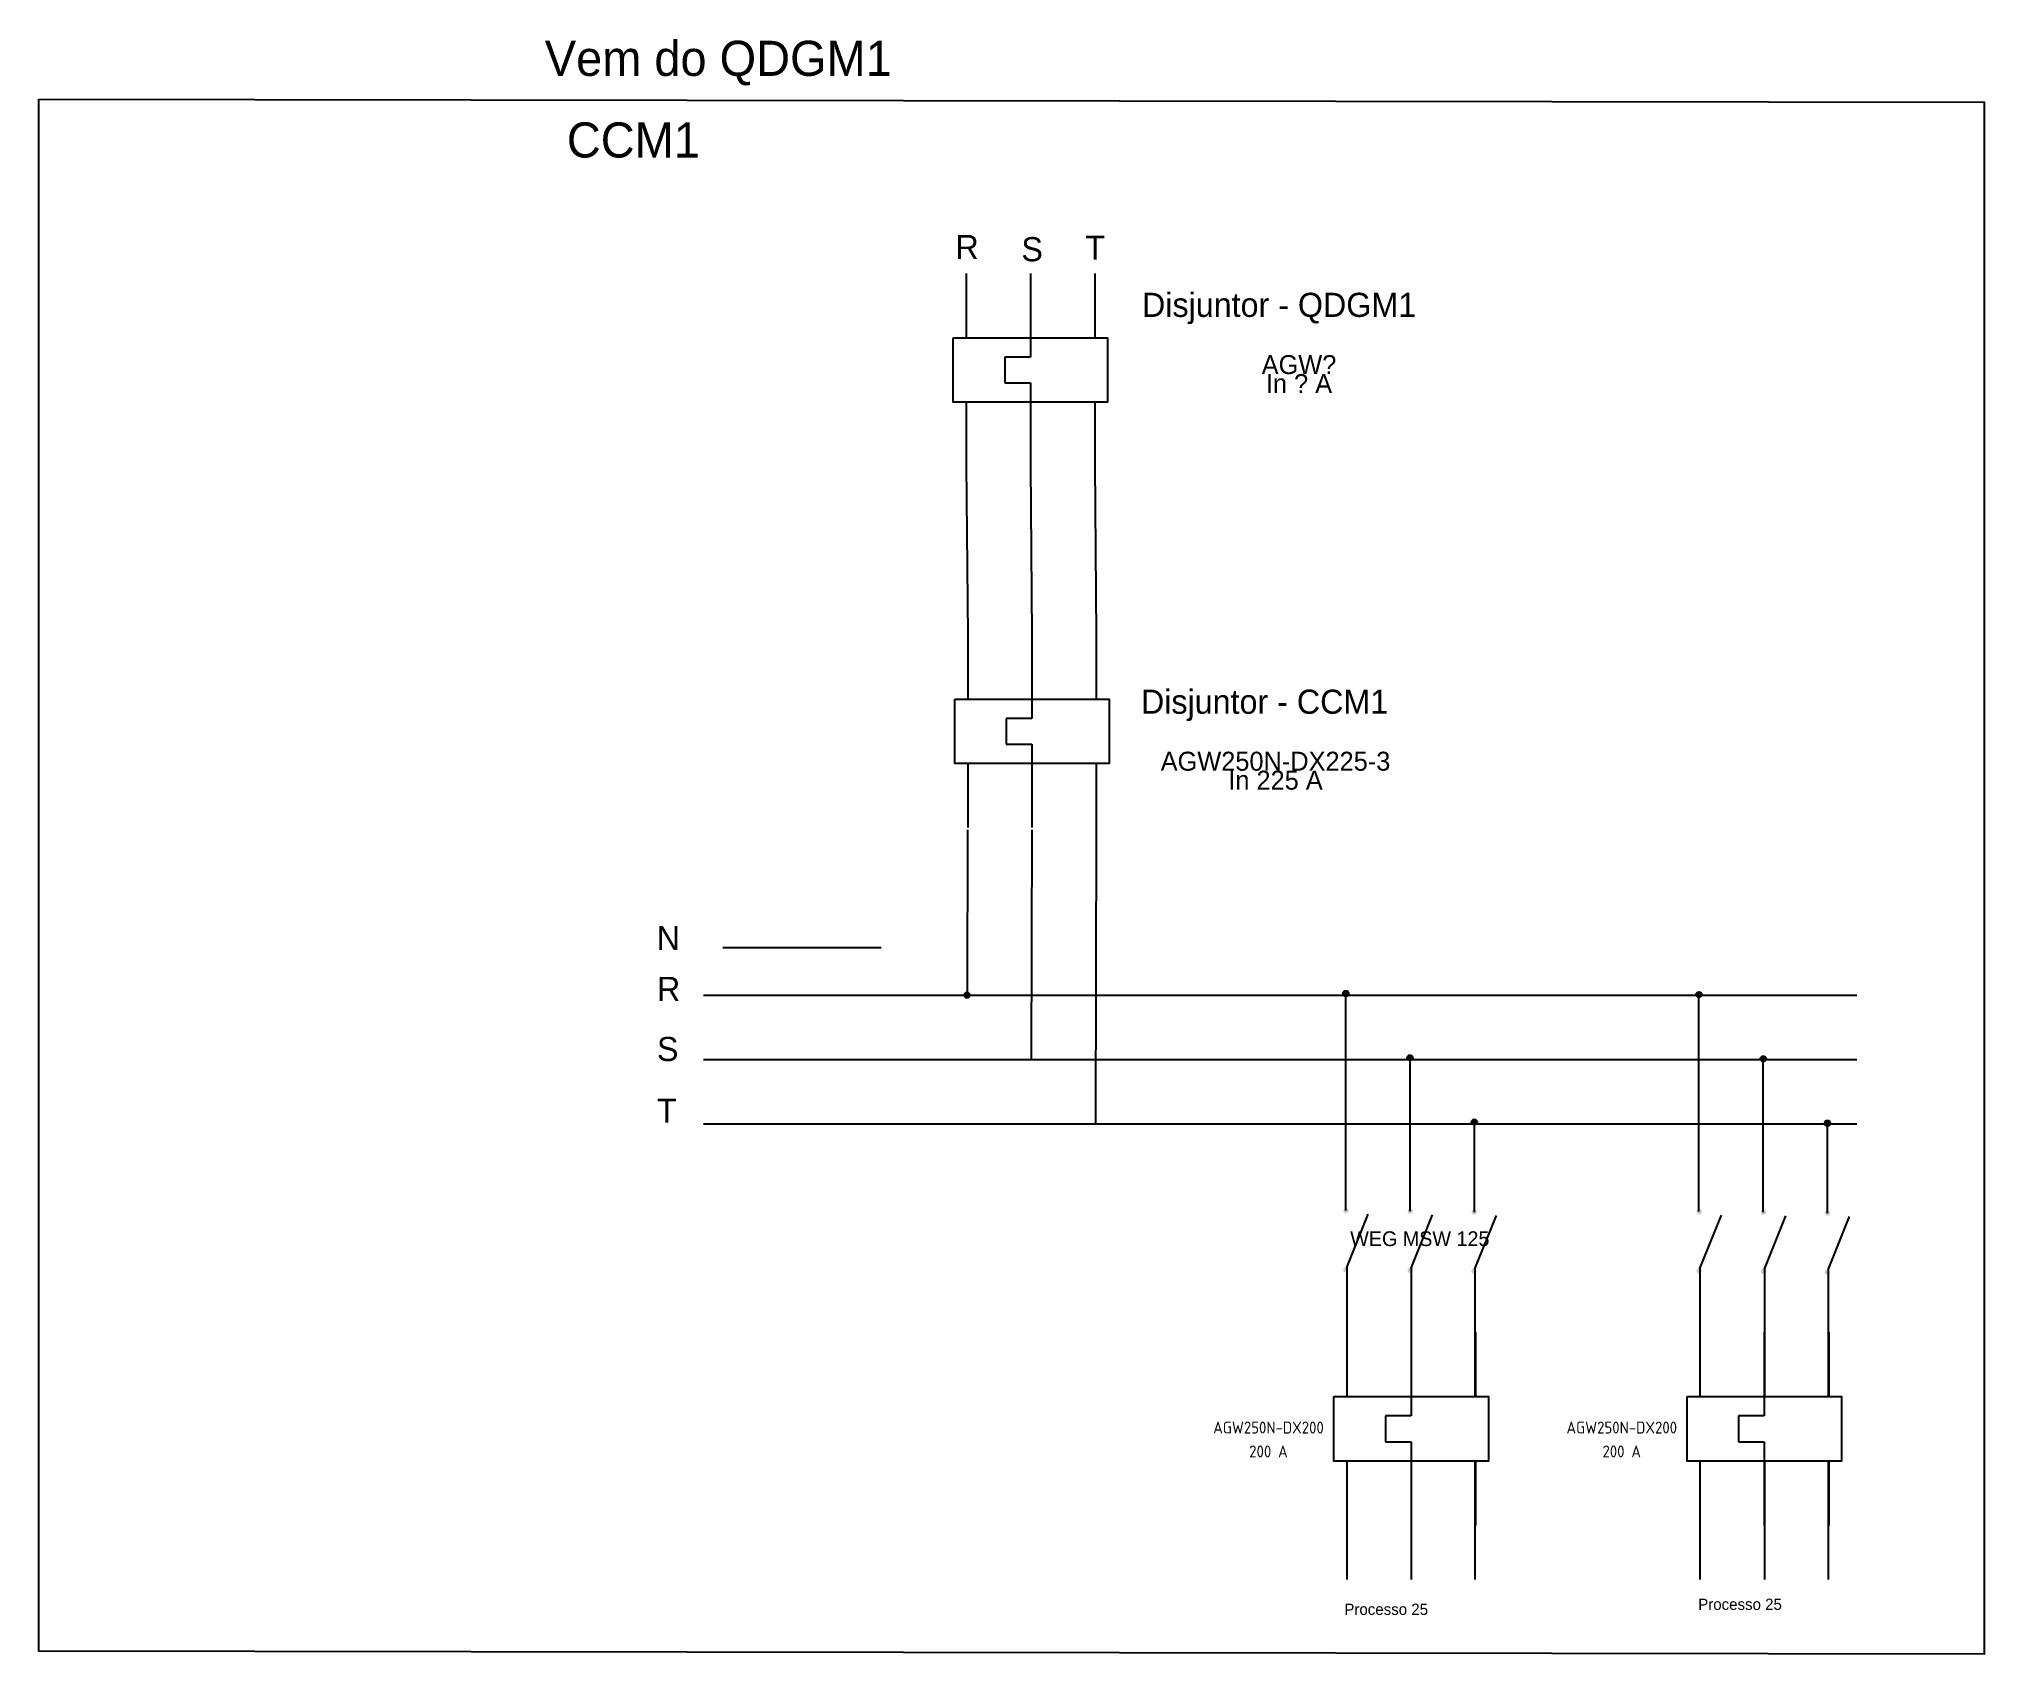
# Model space of a CAD drawing. Extents: x -533 to 641, y -96 to 322.
# Drawn here: x -506.08 to -469.57, y 87.25 to 117.56 of the extents above; entities that cross this region are included whole.
import ezdxf

# ---------------------------------------------------------------- set-up
doc = ezdxf.new("R2010")
doc.units = 0
doc.header["$MEASUREMENT"] = 0
doc.layers.add('ELET_TRIFILAR_DESENHO', color=5, linetype='Continuous', plot=False)
doc.layers.add('ELET_TRIFILAR_TEXTO', color=4, linetype='Continuous')
doc.styles.add('ARIAL', font='arial.ttf')

msp = doc.modelspace()

# ---------------------------------------------------------------- texts
at = {"layer": 'ELET_TRIFILAR_DESENHO', "ltscale": 50}
for s, p in [('R', (-488.875, 113.426)), ('S', (-487.638, 113.386)), ('T', (-486.44, 113.416)), ('N', (-494.483, 100.46)), ('R', (-494.477, 99.504)), ('S', (-494.477, 98.377)), ('T', (-494.477, 97.221))]:
    msp.add_text(s, height=0.453, dxfattribs=at).set_placement(p)
at = {"layer": 'ELET_TRIFILAR_TEXTO', "ltscale": 50}
for s, p in [('Disjuntor - QDGM1', (-485.373, 112.342)), ('Disjuntor - CCM1', (-485.393, 104.894))]:
    msp.add_text(s, height=0.45251, dxfattribs=at).set_placement(p)
at = {"layer": 'ELET_TRIFILAR_TEXTO', "attachment_point": 1}
for s, insert, char_height in [('Vem do QDGM1', (-496.582, 117.524), 0.65883), ('CCM1', (-496.169, 115.992), 0.6588), ('\\pi-1.12674;Processo 25', (-480.449, 88.194), 0.21126), ('\\pi-1.12674;Processo 25', (-473.808, 88.288), 0.21126)]:
    msp.add_mtext(s, dxfattribs=dict(at, insert=insert, char_height=char_height))
at = {"layer": 'ELET_TRIFILAR_TEXTO', "attachment_point": 8, "line_spacing_factor": 0.6, "style": 'ARIAL'}
for s, insert, char_height, width in [('{\\Ftxt|c0;AGW?\\PIn ? A \\H1.66667x; }', (-482.427, 110.913), 0.35577, 9.71145), ('{\\Ftxt|c0;AGW250N-DX225-3  \\PIn 225 A\\H1.66667x; }', (-482.868, 103.465), 0.35577, 9.71145), ('{\\Fisocp2|c0;AGW250N-DX200\\P\\P200 A}', (-483, 90.938), 0.224, 4.06752), ('{\\Fisocp2|c0;AGW250N-DX200\\P\\P200 A}', (-476.37, 90.938), 0.224, 4.06752)]:
    msp.add_mtext(s, dxfattribs=dict(at, insert=insert, char_height=char_height, width=width))
at = {"layer": 'ELET_TRIFILAR_TEXTO', "insert": (-481.466, 95.181), "char_height": 0.27688, "width": 3.22382, "attachment_point": 1}
msp.add_mtext('WEG MSW 125', dxfattribs=at)

# ---------------------------------------------------------------- blocks, each defined once
blk = doc.blocks.new('热件触点')
at = {"ltscale": 50}
for p, q in [((-10, 30), (-10, 20)), ((0, 30), (0, 20)), ((10, 30), (10, 20)), ((0, 20), (0, 17)), ((-4, 17), (-4, 13)), ((0, 17), (-4, 17)), ((-4, 13), (0, 13)), ((0, 13), (0, 10)), ((-10, 10), (-10, 0)), ((0, 10), (0, 0)), ((10, 10), (10, 0))]:
    blk.add_line(p, q, dxfattribs=at)
blk.add_lwpolyline([(-12, 20), (12, 20), (12, 10), (-12, 10)], close=True)

# ---------------------------------------------------------------- hatches: boundary and pattern name
at = {"layer": 'ELET_TRIFILAR_DESENHO', "ltscale": 50}
for points in [[(-481.498, 99.645, 1), (-481.601, 99.645, 1)], [(-474.869, 99.625, 1), (-474.972, 99.625, 1)], [(-488.607, 99.613, 1), (-488.71, 99.613, 1)], [(-480.291, 98.438, 1), (-480.394, 98.438, 1)], [(-473.662, 98.418, 1), (-473.765, 98.418, 1)], [(-479.084, 97.231, 1), (-479.188, 97.231, 1)], [(-472.455, 97.211, 1), (-472.558, 97.211, 1)]]:
    msp.add_hatch(color=256, dxfattribs=at).paths.add_polyline_path(points)
at = {"layer": 'ELET_TRIFILAR_DESENHO', "linetype": 'Continuous', "transparency": 33554687}
h = msp.add_hatch(color=256, dxfattribs=at)
h.dxf.hatch_style = 1
h.paths.add_polyline_path([(-481.549, 94.409, 1), (-481.549, 94.506, 1)])
h.paths.add_polyline_path([(-481.546, 95.52, 1), (-481.546, 95.617, 1)])
h = msp.add_hatch(color=256, dxfattribs=at)
h.dxf.hatch_style = 1
h.paths.add_polyline_path([(-480.341, 94.4, 1), (-480.341, 94.497, 1)])
h.paths.add_polyline_path([(-480.338, 95.511, 1), (-480.338, 95.608, 1)])
h = msp.add_hatch(color=256, dxfattribs=at)
h.dxf.hatch_style = 1
h.paths.add_polyline_path([(-479.143, 94.384, 1), (-479.143, 94.481, 1)])
h.paths.add_polyline_path([(-479.14, 95.495, 1), (-479.14, 95.592, 1)])
h = msp.add_hatch(color=256, dxfattribs=at)
h.dxf.hatch_style = 1
h.paths.add_polyline_path([(-474.92, 94.389, 1), (-474.92, 94.486, 1)])
h.paths.add_polyline_path([(-474.917, 95.5, 1), (-474.917, 95.598, 1)])
h = msp.add_hatch(color=256, dxfattribs=at)
h.dxf.hatch_style = 1
h.paths.add_polyline_path([(-473.711, 94.38, 1), (-473.711, 94.477, 1)])
h.paths.add_polyline_path([(-473.709, 95.491, 1), (-473.709, 95.588, 1)])
h = msp.add_hatch(color=256, dxfattribs=at)
h.dxf.hatch_style = 1
h.paths.add_polyline_path([(-472.514, 94.364, 1), (-472.514, 94.461, 1)])
h.paths.add_polyline_path([(-472.511, 95.475, 1), (-472.511, 95.573, 1)])

# ---------------------------------------------------------------- linework, layer by layer
at = {"layer": 'ELET_TRIFILAR_DESENHO', "linetype": 'Continuous'}
for p, q in [((-488.675, 109.565), (-488.645, 106.377)), ((-487.468, 109.545), (-487.439, 106.377)), ((-486.261, 109.565), (-486.232, 106.377)), ((-481.531, 94.503), (-481.129, 95.503)), ((-480.323, 94.493), (-479.921, 95.493)), ((-479.125, 94.478), (-478.723, 95.478)), ((-474.902, 94.483), (-474.5, 95.483)), ((-473.693, 94.474), (-473.292, 95.473)), ((-472.496, 94.458), (-472.094, 95.458))]:
    msp.add_line(p, q, dxfattribs=at)
at = {"layer": 'ELET_TRIFILAR_DESENHO'}
for p, q in [((-488.648, 102.716), (-488.658, 99.613)), ((-487.439, 102.715), (-487.452, 98.406)), ((-486.232, 102.765), (-486.245, 97.2)), ((-481.549, 95.571), (-481.549, 99.645)), ((-474.92, 95.551), (-474.92, 99.625)), ((-480.343, 95.558), (-480.343, 98.438)), ((-473.713, 95.538), (-473.713, 98.418)), ((-480.343, 95.558), (-480.343, 97.231)), ((-479.136, 95.54), (-479.136, 97.231)), ((-473.713, 95.538), (-473.713, 97.211)), ((-472.507, 95.52), (-472.507, 97.211)), ((-481.531, 94.503), (-481.531, 92.079)), ((-480.323, 94.493), (-480.323, 92.079)), ((-479.125, 94.478), (-479.125, 92.079)), ((-474.902, 94.483), (-474.902, 92.079)), ((-473.693, 94.474), (-473.693, 92.079)), ((-472.496, 94.458), (-472.496, 92.079)), ((-481.531, 90.871), (-481.531, 88.65)), ((-480.323, 90.871), (-480.323, 88.65)), ((-479.125, 90.871), (-479.125, 88.65)), ((-474.902, 90.871), (-474.902, 88.65)), ((-473.693, 90.871), (-473.693, 88.65)), ((-472.496, 90.871), (-472.496, 88.65))]:
    msp.add_line(p, q, dxfattribs=at)
at = {"layer": 'ELET_TRIFILAR_DESENHO', "ltscale": 50}
for p, q in [((-493.243, 100.509), (-490.27, 100.509)), ((-493.605, 99.613), (-471.957, 99.613)), ((-493.605, 98.406), (-471.957, 98.406)), ((-493.605, 97.2), (-471.957, 97.2))]:
    msp.add_line(p, q, dxfattribs=at)
at = {"layer": 'ELET_TRIFILAR_DESENHO'}
msp.add_lwpolyline([(-506.078, 116.428), (-469.569, 116.372), (-469.569, 87.247), (-506.078, 87.304)], close=True, dxfattribs=at)
at = {"layer": 'ELET_TRIFILAR_DESENHO', "ltscale": 50}
for centre in [(-481.549, 99.645), (-474.92, 99.625), (-488.658, 99.613), (-480.343, 98.438), (-473.713, 98.418), (-479.136, 97.231), (-472.507, 97.211)]:
    msp.add_circle(centre, 0.0517, dxfattribs=at)

# ---------------------------------------------------------------- block references
for p, xscale, yscale, zscale in [((-487.468, 109.538), 0.120669512136104, 0.120669512136104, 0.120669512136104), ((-487.439, 102.757), 0.120669512136104, 0.120669512136104, 0.120669512136104), ((-487.439, 102.757), 0.120669512136104, 0.120669512136104, 0.120669512136104), ((-487.439, 102.757), 0.120669512136104, 0.120669512136104, 0.120669512136104), ((-480.323, 89.663), 0.1208090291641441, 0.1208090291641441, 0.1208090291641441), ((-473.694, 89.663), 0.1208090291641441, 0.1208090291641441, 0.1208090291641441)]:
    msp.add_blockref('热件触点', p, dxfattribs=dict(at, xscale=xscale, yscale=yscale, zscale=zscale))

msp.set_redraw_order([(e.dxf.handle, doc.entitydb.next_handle()) for e in msp.query("TEXT MTEXT ATTDEF DIMENSION ARC_DIMENSION")])  # texts and dimensions are drawn at this point

doc.saveas('drawing.dxf')
